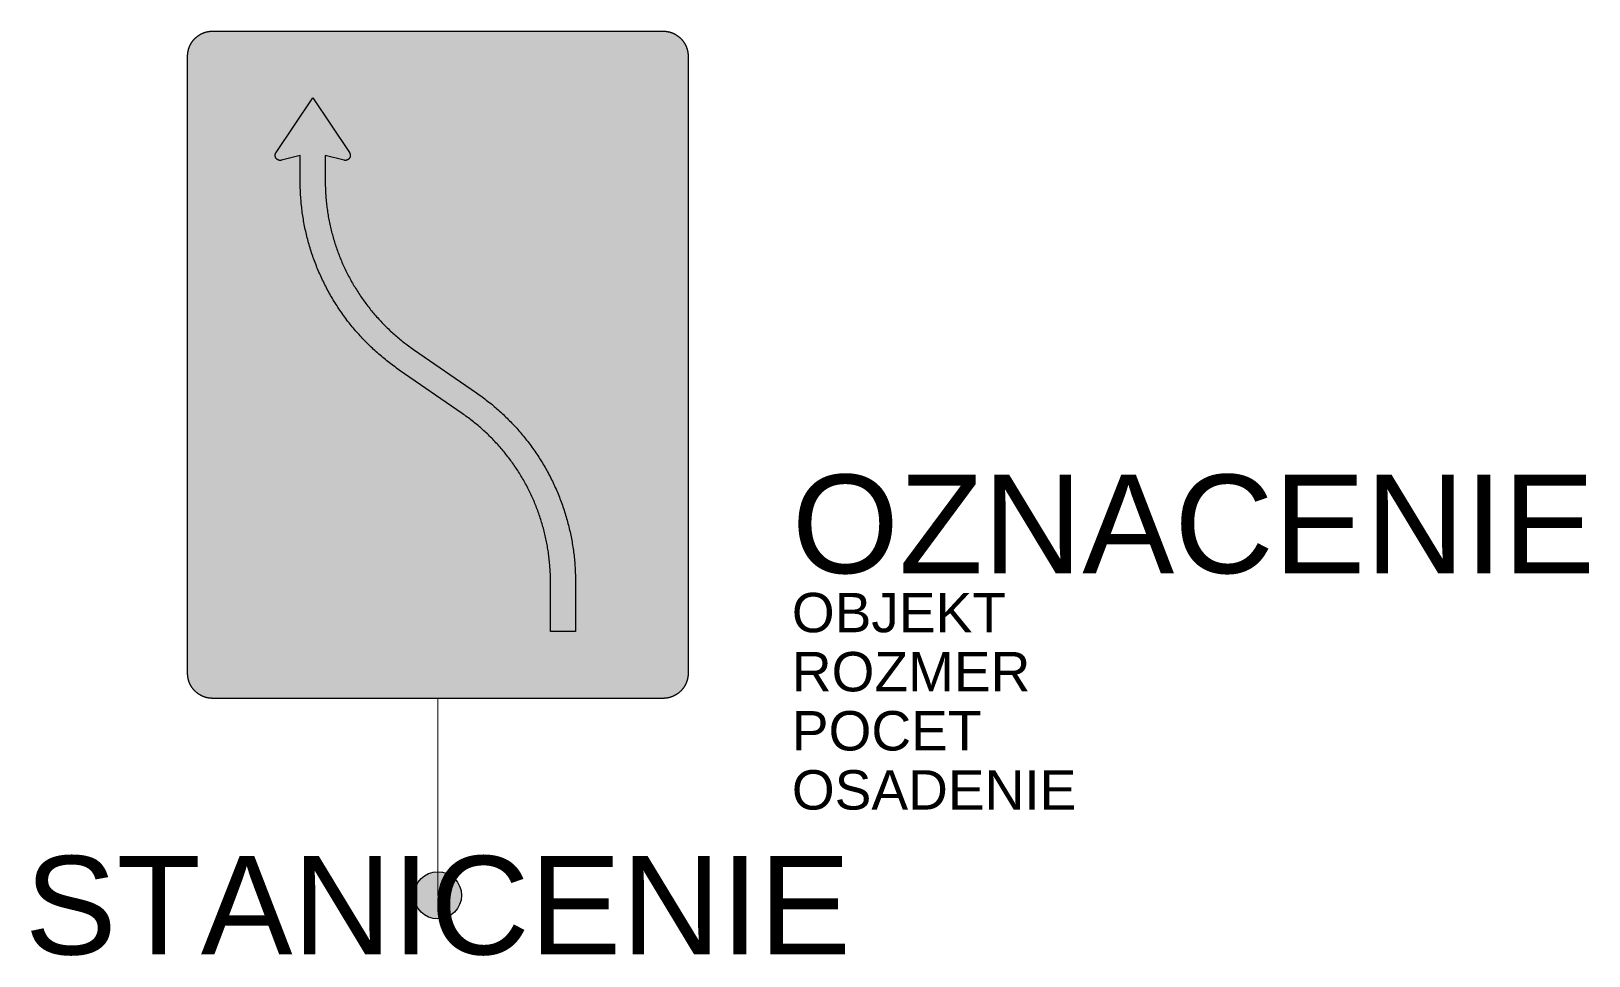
# Model space of a CAD drawing. Header units: metres. Extents: x -10.3 to 29.2, y -1.5 to 21.9.
import ezdxf
from ezdxf.enums import TextEntityAlignment as Align

# ---------------------------------------------------------------- set-up
doc = ezdxf.new("R2010")
doc.units = ezdxf.units.M
doc.layers.get('Defpoints').update_dxf_attribs({"color": 140, "lineweight": 5})
doc.styles.get("Standard").update_dxf_attribs({"font": 'arial.ttf'})

msp = doc.modelspace()

# ---------------------------------------------------------------- hatches: boundary and pattern name
at = {"true_color": 0xf1efea}
msp.add_hatch(color=7, dxfattribs=at).paths.add_polyline_path([(-5.715, 5), (-5.723, 5), (-5.731, 5), (-5.739, 5), (-5.747, 5.001), (-5.754, 5.001), (-5.762, 5.002), (-5.77, 5.002), (-5.778, 5.003), (-5.786, 5.004), (-5.793, 5.005), (-5.801, 5.006), (-5.809, 5.007), (-5.816, 5.008), (-5.824, 5.009), (-5.832, 5.011), (-5.839, 5.012), (-5.847, 5.014), (-5.855, 5.016), (-5.862, 5.017), (-5.87, 5.019), (-5.877, 5.021), (-5.885, 5.023), (-5.892, 5.025), (-5.9, 5.027), (-5.907, 5.03), (-5.914, 5.032), (-5.922, 5.035), (-5.929, 5.037), (-5.936, 5.04), (-5.944, 5.043), (-5.951, 5.045), (-5.958, 5.048), (-5.965, 5.051), (-5.972, 5.054), (-5.979, 5.058), (-5.986, 5.061), (-5.993, 5.064), (-6, 5.068), (-6.007, 5.071), (-6.014, 5.075), (-6.021, 5.078), (-6.028, 5.082), (-6.034, 5.086), (-6.041, 5.09), (-6.048, 5.094), (-6.054, 5.098), (-6.061, 5.102), (-6.067, 5.107), (-6.074, 5.111), (-6.08, 5.115), (-6.087, 5.12), (-6.093, 5.125), (-6.099, 5.129), (-6.105, 5.134), (-6.111, 5.139), (-6.117, 5.144), (-6.123, 5.149), (-6.129, 5.154), (-6.135, 5.159), (-6.141, 5.164), (-6.147, 5.17), (-6.153, 5.175), (-6.158, 5.18), (-6.164, 5.186), (-6.17, 5.192), (-6.175, 5.197), (-6.18, 5.203), (-6.186, 5.209), (-6.191, 5.215), (-6.196, 5.221), (-6.201, 5.226), (-6.206, 5.232), (-6.211, 5.239), (-6.216, 5.245), (-6.221, 5.251), (-6.225, 5.257), (-6.23, 5.263), (-6.234, 5.27), (-6.239, 5.276), (-6.243, 5.283), (-6.248, 5.289), (-6.252, 5.296), (-6.256, 5.302), (-6.26, 5.309), (-6.264, 5.316), (-6.268, 5.322), (-6.271, 5.329), (-6.275, 5.336), (-6.279, 5.343), (-6.282, 5.35), (-6.286, 5.357), (-6.289, 5.364), (-6.292, 5.371), (-6.296, 5.378), (-6.299, 5.385), (-6.302, 5.392), (-6.305, 5.399), (-6.307, 5.406), (-6.31, 5.414), (-6.313, 5.421), (-6.315, 5.428), (-6.318, 5.435), (-6.32, 5.443), (-6.323, 5.45), (-6.325, 5.458), (-6.327, 5.465), (-6.329, 5.473), (-6.331, 5.48), (-6.333, 5.488), (-6.334, 5.495), (-6.336, 5.503), (-6.338, 5.51), (-6.339, 5.518), (-6.341, 5.526), (-6.342, 5.533), (-6.343, 5.541), (-6.344, 5.549), (-6.345, 5.557), (-6.346, 5.564), (-6.347, 5.572), (-6.348, 5.58), (-6.348, 5.588), (-6.349, 5.596), (-6.349, 5.603), (-6.35, 5.611), (-6.35, 5.619), (-6.35, 5.627), (-6.35, 5.635), (-6.35, 21.298), (-6.35, 21.306), (-6.35, 21.314), (-6.35, 21.322), (-6.349, 21.33), (-6.349, 21.338), (-6.348, 21.345), (-6.348, 21.353), (-6.347, 21.361), (-6.346, 21.369), (-6.345, 21.377), (-6.344, 21.384), (-6.343, 21.392), (-6.342, 21.4), (-6.341, 21.407), (-6.339, 21.415), (-6.338, 21.423), (-6.336, 21.43), (-6.334, 21.438), (-6.333, 21.446), (-6.331, 21.453), (-6.329, 21.461), (-6.327, 21.468), (-6.325, 21.476), (-6.323, 21.483), (-6.32, 21.49), (-6.318, 21.498), (-6.315, 21.505), (-6.313, 21.512), (-6.31, 21.52), (-6.307, 21.527), (-6.305, 21.534), (-6.302, 21.541), (-6.299, 21.548), (-6.296, 21.556), (-6.292, 21.563), (-6.289, 21.57), (-6.286, 21.577), (-6.282, 21.584), (-6.279, 21.59), (-6.275, 21.597), (-6.271, 21.604), (-6.268, 21.611), (-6.264, 21.618), (-6.26, 21.624), (-6.256, 21.631), (-6.252, 21.638), (-6.248, 21.644), (-6.243, 21.651), (-6.239, 21.657), (-6.234, 21.663), (-6.23, 21.67), (-6.225, 21.676), (-6.221, 21.682), (-6.216, 21.688), (-6.211, 21.695), (-6.206, 21.701), (-6.201, 21.707), (-6.196, 21.713), (-6.191, 21.719), (-6.186, 21.724), (-6.18, 21.73), (-6.175, 21.736), (-6.17, 21.742), (-6.164, 21.747), (-6.158, 21.753), (-6.153, 21.758), (-6.147, 21.764), (-6.141, 21.769), (-6.135, 21.774), (-6.129, 21.779), (-6.123, 21.784), (-6.117, 21.789), (-6.111, 21.794), (-6.105, 21.799), (-6.099, 21.804), (-6.093, 21.809), (-6.087, 21.813), (-6.08, 21.818), (-6.074, 21.822), (-6.067, 21.827), (-6.061, 21.831), (-6.054, 21.835), (-6.048, 21.839), (-6.041, 21.843), (-6.034, 21.847), (-6.028, 21.851), (-6.021, 21.855), (-6.014, 21.858), (-6.007, 21.862), (-6, 21.866), (-5.993, 21.869), (-5.986, 21.872), (-5.979, 21.876), (-5.972, 21.879), (-5.965, 21.882), (-5.958, 21.885), (-5.951, 21.888), (-5.944, 21.891), (-5.936, 21.893), (-5.929, 21.896), (-5.922, 21.899), (-5.914, 21.901), (-5.907, 21.904), (-5.9, 21.906), (-5.892, 21.908), (-5.885, 21.91), (-5.877, 21.912), (-5.87, 21.914), (-5.862, 21.916), (-5.855, 21.918), (-5.847, 21.919), (-5.839, 21.921), (-5.832, 21.922), (-5.824, 21.924), (-5.816, 21.925), (-5.809, 21.926), (-5.801, 21.927), (-5.793, 21.928), (-5.786, 21.929), (-5.778, 21.93), (-5.77, 21.931), (-5.762, 21.932), (-5.754, 21.932), (-5.747, 21.933), (-5.739, 21.933), (-5.731, 21.933), (-5.723, 21.933), (-5.715, 21.933), (5.715, 21.933), (5.723, 21.933), (5.731, 21.933), (5.739, 21.933), (5.747, 21.933), (5.754, 21.932), (5.762, 21.932), (5.77, 21.931), (5.778, 21.93), (5.786, 21.929), (5.793, 21.928), (5.801, 21.927), (5.809, 21.926), (5.816, 21.925), (5.824, 21.924), (5.832, 21.922), (5.839, 21.921), (5.847, 21.919), (5.855, 21.918), (5.862, 21.916), (5.87, 21.914), (5.877, 21.912), (5.885, 21.91), (5.892, 21.908), (5.9, 21.906), (5.907, 21.904), (5.914, 21.901), (5.922, 21.899), (5.929, 21.896), (5.936, 21.893), (5.944, 21.891), (5.951, 21.888), (5.958, 21.885), (5.965, 21.882), (5.972, 21.879), (5.979, 21.876), (5.986, 21.872), (5.993, 21.869), (6, 21.866), (6.007, 21.862), (6.014, 21.858), (6.021, 21.855), (6.028, 21.851), (6.034, 21.847), (6.041, 21.843), (6.048, 21.839), (6.054, 21.835), (6.061, 21.831), (6.067, 21.827), (6.074, 21.822), (6.08, 21.818), (6.087, 21.813), (6.093, 21.809), (6.099, 21.804), (6.105, 21.799), (6.111, 21.794), (6.117, 21.789), (6.123, 21.784), (6.129, 21.779), (6.135, 21.774), (6.141, 21.769), (6.147, 21.764), (6.153, 21.758), (6.158, 21.753), (6.164, 21.747), (6.17, 21.742), (6.175, 21.736), (6.18, 21.73), (6.186, 21.724), (6.191, 21.719), (6.196, 21.713), (6.201, 21.707), (6.206, 21.701), (6.211, 21.695), (6.216, 21.688), (6.221, 21.682), (6.225, 21.676), (6.23, 21.67), (6.235, 21.663), (6.239, 21.657), (6.243, 21.651), (6.248, 21.644), (6.252, 21.638), (6.256, 21.631), (6.26, 21.624), (6.264, 21.618), (6.268, 21.611), (6.272, 21.604), (6.275, 21.597), (6.279, 21.59), (6.282, 21.584), (6.286, 21.577), (6.289, 21.57), (6.292, 21.563), (6.296, 21.556), (6.299, 21.548), (6.302, 21.541), (6.305, 21.534), (6.307, 21.527), (6.31, 21.52), (6.313, 21.512), (6.315, 21.505), (6.318, 21.498), (6.32, 21.49), (6.323, 21.483), (6.325, 21.476), (6.327, 21.468), (6.329, 21.461), (6.331, 21.453), (6.333, 21.446), (6.334, 21.438), (6.336, 21.43), (6.338, 21.423), (6.339, 21.415), (6.341, 21.407), (6.342, 21.4), (6.343, 21.392), (6.344, 21.384), (6.345, 21.377), (6.346, 21.369), (6.347, 21.361), (6.348, 21.353), (6.348, 21.345), (6.349, 21.338), (6.349, 21.33), (6.35, 21.322), (6.35, 21.314), (6.35, 21.306), (6.35, 21.298), (6.35, 5.635), (6.35, 5.627), (6.35, 5.619), (6.35, 5.611), (6.349, 5.603), (6.349, 5.596), (6.348, 5.588), (6.348, 5.58), (6.347, 5.572), (6.346, 5.564), (6.345, 5.557), (6.344, 5.549), (6.343, 5.541), (6.342, 5.533), (6.341, 5.526), (6.339, 5.518), (6.338, 5.51), (6.336, 5.503), (6.334, 5.495), (6.333, 5.488), (6.331, 5.48), (6.329, 5.473), (6.327, 5.465), (6.325, 5.458), (6.323, 5.45), (6.32, 5.443), (6.318, 5.435), (6.315, 5.428), (6.313, 5.421), (6.31, 5.414), (6.307, 5.406), (6.305, 5.399), (6.302, 5.392), (6.299, 5.385), (6.296, 5.378), (6.292, 5.371), (6.289, 5.364), (6.286, 5.357), (6.282, 5.35), (6.279, 5.343), (6.275, 5.336), (6.272, 5.329), (6.268, 5.322), (6.264, 5.316), (6.26, 5.309), (6.256, 5.302), (6.252, 5.296), (6.248, 5.289), (6.243, 5.283), (6.239, 5.276), (6.235, 5.27), (6.23, 5.263), (6.225, 5.257), (6.221, 5.251), (6.216, 5.245), (6.211, 5.239), (6.206, 5.232), (6.201, 5.226), (6.196, 5.221), (6.191, 5.215), (6.186, 5.209), (6.18, 5.203), (6.175, 5.197), (6.17, 5.192), (6.164, 5.186), (6.158, 5.18), (6.153, 5.175), (6.147, 5.17), (6.141, 5.164), (6.135, 5.159), (6.129, 5.154), (6.123, 5.149), (6.117, 5.144), (6.111, 5.139), (6.105, 5.134), (6.099, 5.129), (6.093, 5.125), (6.087, 5.12), (6.08, 5.115), (6.074, 5.111), (6.067, 5.107), (6.061, 5.102), (6.054, 5.098), (6.048, 5.094), (6.041, 5.09), (6.034, 5.086), (6.028, 5.082), (6.021, 5.078), (6.014, 5.075), (6.007, 5.071), (6, 5.068), (5.993, 5.064), (5.986, 5.061), (5.979, 5.058), (5.972, 5.054), (5.965, 5.051), (5.958, 5.048), (5.951, 5.045), (5.944, 5.043), (5.936, 5.04), (5.929, 5.037), (5.922, 5.035), (5.914, 5.032), (5.907, 5.03), (5.9, 5.027), (5.892, 5.025), (5.885, 5.023), (5.877, 5.021), (5.87, 5.019), (5.862, 5.017), (5.855, 5.016), (5.847, 5.014), (5.839, 5.012), (5.832, 5.011), (5.824, 5.009), (5.816, 5.008), (5.809, 5.007), (5.801, 5.006), (5.793, 5.005), (5.786, 5.004), (5.778, 5.003), (5.77, 5.002), (5.762, 5.002), (5.754, 5.001), (5.747, 5.001), (5.739, 5), (5.731, 5), (5.723, 5), (5.715, 5)])
at = {"true_color": 0x9b9b9b}
h = msp.add_hatch(color=253, dxfattribs=at)
h.paths.add_polyline_path([(-5.715, 5.159), (-5.721, 5.159), (-5.727, 5.159), (-5.733, 5.159), (-5.739, 5.159), (-5.745, 5.16), (-5.75, 5.16), (-5.756, 5.16), (-5.762, 5.161), (-5.768, 5.162), (-5.774, 5.162), (-5.779, 5.163), (-5.785, 5.164), (-5.791, 5.165), (-5.797, 5.166), (-5.803, 5.167), (-5.808, 5.168), (-5.814, 5.169), (-5.82, 5.17), (-5.825, 5.172), (-5.831, 5.173), (-5.837, 5.174), (-5.842, 5.176), (-5.848, 5.178), (-5.853, 5.179), (-5.859, 5.181), (-5.865, 5.183), (-5.87, 5.185), (-5.876, 5.187), (-5.881, 5.189), (-5.886, 5.191), (-5.892, 5.193), (-5.897, 5.195), (-5.903, 5.197), (-5.908, 5.2), (-5.913, 5.202), (-5.918, 5.204), (-5.924, 5.207), (-5.929, 5.209), (-5.934, 5.212), (-5.939, 5.215), (-5.944, 5.218), (-5.949, 5.22), (-5.954, 5.223), (-5.959, 5.226), (-5.965, 5.229), (-5.969, 5.232), (-5.974, 5.236), (-5.979, 5.239), (-5.984, 5.242), (-5.989, 5.245), (-5.994, 5.249), (-5.998, 5.252), (-6.003, 5.256), (-6.008, 5.259), (-6.012, 5.263), (-6.017, 5.267), (-6.021, 5.27), (-6.026, 5.274), (-6.03, 5.278), (-6.035, 5.282), (-6.039, 5.286), (-6.043, 5.29), (-6.048, 5.294), (-6.052, 5.298), (-6.056, 5.302), (-6.06, 5.307), (-6.064, 5.311), (-6.068, 5.315), (-6.072, 5.32), (-6.076, 5.324), (-6.08, 5.329), (-6.083, 5.333), (-6.087, 5.338), (-6.091, 5.342), (-6.094, 5.347), (-6.098, 5.352), (-6.101, 5.356), (-6.105, 5.361), (-6.108, 5.366), (-6.111, 5.371), (-6.114, 5.376), (-6.118, 5.381), (-6.121, 5.385), (-6.124, 5.39), (-6.127, 5.395), (-6.13, 5.401), (-6.132, 5.406), (-6.135, 5.411), (-6.138, 5.416), (-6.14, 5.421), (-6.143, 5.426), (-6.146, 5.431), (-6.148, 5.437), (-6.15, 5.442), (-6.153, 5.447), (-6.155, 5.453), (-6.157, 5.458), (-6.159, 5.463), (-6.161, 5.469), (-6.163, 5.474), (-6.165, 5.48), (-6.167, 5.485), (-6.169, 5.491), (-6.171, 5.496), (-6.172, 5.502), (-6.174, 5.508), (-6.175, 5.513), (-6.177, 5.519), (-6.178, 5.524), (-6.18, 5.53), (-6.181, 5.536), (-6.182, 5.542), (-6.183, 5.547), (-6.184, 5.553), (-6.185, 5.559), (-6.186, 5.565), (-6.187, 5.57), (-6.188, 5.576), (-6.188, 5.582), (-6.189, 5.588), (-6.189, 5.594), (-6.19, 5.6), (-6.19, 5.605), (-6.191, 5.611), (-6.191, 5.617), (-6.191, 5.623), (-6.191, 5.629), (-6.191, 5.635), (-6.191, 21.298), (-6.191, 21.304), (-6.191, 21.31), (-6.191, 21.316), (-6.191, 21.322), (-6.19, 21.328), (-6.19, 21.334), (-6.189, 21.339), (-6.189, 21.345), (-6.188, 21.351), (-6.188, 21.357), (-6.187, 21.363), (-6.186, 21.369), (-6.185, 21.374), (-6.184, 21.38), (-6.183, 21.386), (-6.182, 21.392), (-6.181, 21.397), (-6.18, 21.403), (-6.178, 21.409), (-6.177, 21.414), (-6.175, 21.42), (-6.174, 21.426), (-6.172, 21.431), (-6.171, 21.437), (-6.169, 21.442), (-6.167, 21.448), (-6.165, 21.453), (-6.163, 21.459), (-6.161, 21.464), (-6.159, 21.47), (-6.157, 21.475), (-6.155, 21.481), (-6.153, 21.486), (-6.15, 21.491), (-6.148, 21.497), (-6.146, 21.502), (-6.143, 21.507), (-6.14, 21.512), (-6.138, 21.517), (-6.135, 21.523), (-6.132, 21.528), (-6.13, 21.533), (-6.127, 21.538), (-6.124, 21.543), (-6.121, 21.548), (-6.118, 21.553), (-6.114, 21.558), (-6.111, 21.563), (-6.108, 21.567), (-6.105, 21.572), (-6.101, 21.577), (-6.098, 21.582), (-6.094, 21.586), (-6.091, 21.591), (-6.087, 21.596), (-6.083, 21.6), (-6.08, 21.605), (-6.076, 21.609), (-6.072, 21.614), (-6.068, 21.618), (-6.064, 21.622), (-6.06, 21.627), (-6.056, 21.631), (-6.052, 21.635), (-6.048, 21.639), (-6.043, 21.643), (-6.039, 21.647), (-6.035, 21.651), (-6.03, 21.655), (-6.026, 21.659), (-6.021, 21.663), (-6.017, 21.667), (-6.012, 21.67), (-6.008, 21.674), (-6.003, 21.678), (-5.998, 21.681), (-5.994, 21.685), (-5.989, 21.688), (-5.984, 21.691), (-5.979, 21.695), (-5.974, 21.698), (-5.969, 21.701), (-5.965, 21.704), (-5.959, 21.707), (-5.954, 21.71), (-5.949, 21.713), (-5.944, 21.716), (-5.939, 21.718), (-5.934, 21.721), (-5.929, 21.724), (-5.924, 21.726), (-5.918, 21.729), (-5.913, 21.731), (-5.908, 21.734), (-5.903, 21.736), (-5.897, 21.738), (-5.892, 21.74), (-5.886, 21.743), (-5.881, 21.745), (-5.876, 21.747), (-5.87, 21.749), (-5.865, 21.75), (-5.859, 21.752), (-5.853, 21.754), (-5.848, 21.756), (-5.842, 21.757), (-5.837, 21.759), (-5.831, 21.76), (-5.825, 21.762), (-5.82, 21.763), (-5.814, 21.764), (-5.808, 21.765), (-5.803, 21.766), (-5.797, 21.767), (-5.791, 21.768), (-5.785, 21.769), (-5.779, 21.77), (-5.774, 21.771), (-5.768, 21.772), (-5.762, 21.772), (-5.756, 21.773), (-5.75, 21.773), (-5.745, 21.774), (-5.739, 21.774), (-5.733, 21.774), (-5.727, 21.774), (-5.721, 21.775), (-5.715, 21.775), (5.715, 21.775), (5.721, 21.775), (5.727, 21.774), (5.733, 21.774), (5.739, 21.774), (5.745, 21.774), (5.75, 21.773), (5.756, 21.773), (5.762, 21.772), (5.768, 21.772), (5.774, 21.771), (5.78, 21.77), (5.785, 21.769), (5.791, 21.768), (5.797, 21.767), (5.803, 21.766), (5.808, 21.765), (5.814, 21.764), (5.82, 21.763), (5.825, 21.762), (5.831, 21.76), (5.837, 21.759), (5.842, 21.757), (5.848, 21.756), (5.853, 21.754), (5.859, 21.752), (5.865, 21.75), (5.87, 21.749), (5.876, 21.747), (5.881, 21.745), (5.886, 21.743), (5.892, 21.74), (5.897, 21.738), (5.903, 21.736), (5.908, 21.734), (5.913, 21.731), (5.918, 21.729), (5.924, 21.726), (5.929, 21.724), (5.934, 21.721), (5.939, 21.718), (5.944, 21.716), (5.95, 21.713), (5.955, 21.71), (5.96, 21.707), (5.965, 21.704), (5.969, 21.701), (5.974, 21.698), (5.979, 21.695), (5.984, 21.691), (5.989, 21.688), (5.994, 21.685), (5.998, 21.681), (6.003, 21.678), (6.008, 21.674), (6.012, 21.67), (6.017, 21.667), (6.021, 21.663), (6.026, 21.659), (6.03, 21.655), (6.035, 21.651), (6.039, 21.647), (6.043, 21.643), (6.048, 21.639), (6.052, 21.635), (6.056, 21.631), (6.06, 21.627), (6.064, 21.622), (6.068, 21.618), (6.072, 21.614), (6.076, 21.609), (6.08, 21.605), (6.083, 21.6), (6.087, 21.596), (6.091, 21.591), (6.094, 21.586), (6.098, 21.582), (6.101, 21.577), (6.105, 21.572), (6.108, 21.567), (6.111, 21.563), (6.114, 21.558), (6.118, 21.553), (6.121, 21.548), (6.124, 21.543), (6.127, 21.538), (6.13, 21.533), (6.132, 21.528), (6.135, 21.523), (6.138, 21.517), (6.141, 21.512), (6.143, 21.507), (6.146, 21.502), (6.148, 21.497), (6.15, 21.491), (6.153, 21.486), (6.155, 21.481), (6.157, 21.475), (6.159, 21.47), (6.161, 21.464), (6.163, 21.459), (6.165, 21.453), (6.167, 21.448), (6.169, 21.442), (6.171, 21.437), (6.172, 21.431), (6.174, 21.426), (6.175, 21.42), (6.177, 21.414), (6.178, 21.409), (6.18, 21.403), (6.181, 21.397), (6.182, 21.392), (6.183, 21.386), (6.184, 21.38), (6.185, 21.374), (6.186, 21.369), (6.187, 21.363), (6.188, 21.357), (6.188, 21.351), (6.189, 21.345), (6.189, 21.339), (6.19, 21.334), (6.19, 21.328), (6.191, 21.322), (6.191, 21.316), (6.191, 21.31), (6.191, 21.304), (6.191, 21.298), (6.191, 5.635), (6.191, 5.629), (6.191, 5.623), (6.191, 5.617), (6.191, 5.611), (6.19, 5.605), (6.19, 5.6), (6.189, 5.594), (6.189, 5.588), (6.188, 5.582), (6.188, 5.576), (6.187, 5.57), (6.186, 5.565), (6.185, 5.559), (6.184, 5.553), (6.183, 5.547), (6.182, 5.542), (6.181, 5.536), (6.18, 5.53), (6.178, 5.524), (6.177, 5.519), (6.175, 5.513), (6.174, 5.508), (6.172, 5.502), (6.171, 5.496), (6.169, 5.491), (6.167, 5.485), (6.165, 5.48), (6.163, 5.474), (6.161, 5.469), (6.159, 5.463), (6.157, 5.458), (6.155, 5.453), (6.153, 5.447), (6.15, 5.442), (6.148, 5.437), (6.146, 5.431), (6.143, 5.426), (6.141, 5.421), (6.138, 5.416), (6.135, 5.411), (6.132, 5.406), (6.13, 5.401), (6.127, 5.395), (6.124, 5.39), (6.121, 5.385), (6.118, 5.381), (6.114, 5.376), (6.111, 5.371), (6.108, 5.366), (6.105, 5.361), (6.101, 5.356), (6.098, 5.352), (6.094, 5.347), (6.091, 5.342), (6.087, 5.338), (6.083, 5.333), (6.08, 5.329), (6.076, 5.324), (6.072, 5.32), (6.068, 5.315), (6.064, 5.311), (6.06, 5.307), (6.056, 5.302), (6.052, 5.298), (6.048, 5.294), (6.043, 5.29), (6.039, 5.286), (6.035, 5.282), (6.03, 5.278), (6.026, 5.274), (6.021, 5.27), (6.017, 5.267), (6.012, 5.263), (6.008, 5.259), (6.003, 5.256), (5.998, 5.252), (5.994, 5.249), (5.989, 5.245), (5.984, 5.242), (5.979, 5.239), (5.974, 5.236), (5.969, 5.232), (5.965, 5.229), (5.96, 5.226), (5.955, 5.223), (5.95, 5.22), (5.944, 5.218), (5.939, 5.215), (5.934, 5.212), (5.929, 5.209), (5.924, 5.207), (5.918, 5.204), (5.913, 5.202), (5.908, 5.2), (5.903, 5.197), (5.897, 5.195), (5.892, 5.193), (5.886, 5.191), (5.881, 5.189), (5.876, 5.187), (5.87, 5.185), (5.865, 5.183), (5.859, 5.181), (5.853, 5.179), (5.848, 5.178), (5.842, 5.176), (5.837, 5.174), (5.831, 5.173), (5.825, 5.172), (5.82, 5.17), (5.814, 5.169), (5.808, 5.168), (5.803, 5.167), (5.797, 5.166), (5.791, 5.165), (5.785, 5.164), (5.78, 5.163), (5.774, 5.162), (5.768, 5.162), (5.762, 5.161), (5.756, 5.16), (5.75, 5.16), (5.745, 5.16), (5.739, 5.159), (5.733, 5.159), (5.727, 5.159), (5.721, 5.159), (5.715, 5.159)])
h.paths.add_polyline_path([(-5.715, 5.37), (-5.722, 5.37), (-5.729, 5.371), (-5.735, 5.371), (-5.742, 5.372), (-5.749, 5.373), (-5.755, 5.373), (-5.762, 5.375), (-5.768, 5.376), (-5.775, 5.377), (-5.781, 5.379), (-5.787, 5.38), (-5.794, 5.382), (-5.8, 5.384), (-5.806, 5.386), (-5.812, 5.389), (-5.818, 5.391), (-5.824, 5.394), (-5.83, 5.396), (-5.835, 5.399), (-5.841, 5.402), (-5.847, 5.405), (-5.852, 5.409), (-5.858, 5.412), (-5.863, 5.416), (-5.868, 5.419), (-5.873, 5.423), (-5.878, 5.427), (-5.883, 5.431), (-5.888, 5.435), (-5.893, 5.439), (-5.898, 5.443), (-5.902, 5.448), (-5.907, 5.452), (-5.911, 5.457), (-5.915, 5.462), (-5.919, 5.467), (-5.923, 5.472), (-5.927, 5.477), (-5.931, 5.482), (-5.934, 5.487), (-5.938, 5.492), (-5.941, 5.498), (-5.945, 5.503), (-5.948, 5.509), (-5.951, 5.514), (-5.953, 5.52), (-5.956, 5.526), (-5.959, 5.532), (-5.961, 5.538), (-5.964, 5.544), (-5.966, 5.55), (-5.968, 5.556), (-5.97, 5.563), (-5.971, 5.569), (-5.973, 5.575), (-5.974, 5.582), (-5.975, 5.588), (-5.977, 5.595), (-5.977, 5.601), (-5.978, 5.608), (-5.979, 5.615), (-5.979, 5.621), (-5.98, 5.628), (-5.98, 5.635), (-5.98, 21.298), (-5.98, 21.305), (-5.979, 21.312), (-5.979, 21.319), (-5.978, 21.325), (-5.977, 21.332), (-5.977, 21.339), (-5.975, 21.345), (-5.974, 21.352), (-5.973, 21.358), (-5.971, 21.364), (-5.97, 21.371), (-5.968, 21.377), (-5.966, 21.383), (-5.964, 21.389), (-5.961, 21.395), (-5.959, 21.401), (-5.956, 21.407), (-5.953, 21.413), (-5.951, 21.419), (-5.948, 21.424), (-5.945, 21.43), (-5.941, 21.435), (-5.938, 21.441), (-5.934, 21.446), (-5.931, 21.451), (-5.927, 21.457), (-5.923, 21.462), (-5.919, 21.467), (-5.915, 21.471), (-5.911, 21.476), (-5.907, 21.481), (-5.902, 21.485), (-5.898, 21.49), (-5.893, 21.494), (-5.888, 21.498), (-5.883, 21.502), (-5.878, 21.506), (-5.873, 21.51), (-5.868, 21.514), (-5.863, 21.518), (-5.858, 21.521), (-5.852, 21.525), (-5.847, 21.528), (-5.841, 21.531), (-5.835, 21.534), (-5.83, 21.537), (-5.824, 21.54), (-5.818, 21.542), (-5.812, 21.545), (-5.806, 21.547), (-5.8, 21.549), (-5.794, 21.551), (-5.787, 21.553), (-5.781, 21.555), (-5.775, 21.556), (-5.768, 21.557), (-5.762, 21.559), (-5.755, 21.56), (-5.749, 21.561), (-5.742, 21.562), (-5.735, 21.562), (-5.729, 21.563), (-5.722, 21.563), (-5.715, 21.563), (5.715, 21.563), (5.722, 21.563), (5.729, 21.563), (5.735, 21.562), (5.742, 21.562), (5.749, 21.561), (5.755, 21.56), (5.762, 21.559), (5.768, 21.557), (5.775, 21.556), (5.781, 21.555), (5.787, 21.553), (5.794, 21.551), (5.8, 21.549), (5.806, 21.547), (5.812, 21.545), (5.818, 21.542), (5.824, 21.54), (5.83, 21.537), (5.835, 21.534), (5.841, 21.531), (5.847, 21.528), (5.852, 21.525), (5.858, 21.521), (5.863, 21.518), (5.868, 21.514), (5.873, 21.51), (5.878, 21.506), (5.883, 21.502), (5.888, 21.498), (5.893, 21.494), (5.898, 21.49), (5.902, 21.485), (5.907, 21.481), (5.911, 21.476), (5.915, 21.471), (5.919, 21.467), (5.923, 21.462), (5.927, 21.457), (5.931, 21.451), (5.934, 21.446), (5.938, 21.441), (5.941, 21.435), (5.945, 21.43), (5.948, 21.424), (5.951, 21.419), (5.953, 21.413), (5.956, 21.407), (5.959, 21.401), (5.961, 21.395), (5.964, 21.389), (5.966, 21.383), (5.968, 21.377), (5.97, 21.371), (5.971, 21.364), (5.973, 21.358), (5.974, 21.352), (5.975, 21.345), (5.977, 21.339), (5.977, 21.332), (5.978, 21.325), (5.979, 21.319), (5.979, 21.312), (5.979, 21.305), (5.98, 21.298), (5.98, 5.635), (5.979, 5.628), (5.979, 5.621), (5.979, 5.615), (5.978, 5.608), (5.977, 5.601), (5.977, 5.595), (5.975, 5.588), (5.974, 5.582), (5.973, 5.575), (5.971, 5.569), (5.97, 5.563), (5.968, 5.556), (5.966, 5.55), (5.964, 5.544), (5.961, 5.538), (5.959, 5.532), (5.956, 5.526), (5.953, 5.52), (5.951, 5.514), (5.948, 5.509), (5.945, 5.503), (5.941, 5.498), (5.938, 5.492), (5.934, 5.487), (5.931, 5.482), (5.927, 5.477), (5.923, 5.472), (5.919, 5.467), (5.915, 5.462), (5.911, 5.457), (5.907, 5.452), (5.902, 5.448), (5.898, 5.443), (5.893, 5.439), (5.888, 5.435), (5.883, 5.431), (5.878, 5.427), (5.873, 5.423), (5.868, 5.419), (5.863, 5.416), (5.858, 5.412), (5.852, 5.409), (5.847, 5.405), (5.841, 5.402), (5.835, 5.399), (5.83, 5.396), (5.824, 5.394), (5.818, 5.391), (5.812, 5.389), (5.806, 5.386), (5.8, 5.384), (5.794, 5.382), (5.787, 5.38), (5.781, 5.379), (5.775, 5.377), (5.768, 5.376), (5.762, 5.375), (5.755, 5.373), (5.749, 5.373), (5.742, 5.372), (5.735, 5.371), (5.729, 5.371), (5.722, 5.37), (5.715, 5.37)], flags=16)
msp.add_hatch(color=253, dxfattribs=at).paths.add_polyline_path([(-3.492, 18.78), (-3.969, 18.657), (-3.969, 18.656), (-3.97, 18.656), (-3.97, 18.656), (-3.971, 18.656), (-3.971, 18.656), (-3.972, 18.656), (-3.972, 18.656), (-3.973, 18.655), (-3.973, 18.655), (-3.974, 18.655), (-3.974, 18.655), (-3.975, 18.655), (-3.975, 18.655), (-3.976, 18.655), (-3.976, 18.655), (-3.977, 18.655), (-3.977, 18.655), (-3.978, 18.655), (-3.978, 18.654), (-3.979, 18.654), (-3.979, 18.654), (-3.98, 18.654), (-3.98, 18.654), (-3.98, 18.654), (-3.981, 18.654), (-3.981, 18.654), (-3.982, 18.654), (-3.982, 18.654), (-3.983, 18.654), (-3.983, 18.654), (-3.984, 18.654), (-3.984, 18.653), (-3.985, 18.653), (-3.985, 18.653), (-3.986, 18.653), (-3.986, 18.653), (-3.987, 18.653), (-3.987, 18.653), (-3.988, 18.653), (-3.988, 18.653), (-3.989, 18.653), (-3.989, 18.653), (-3.99, 18.653), (-3.99, 18.653), (-3.991, 18.653), (-3.991, 18.653), (-3.992, 18.653), (-3.992, 18.653), (-3.993, 18.653), (-3.993, 18.653), (-3.994, 18.653), (-3.994, 18.653), (-3.995, 18.653), (-3.996, 18.653), (-3.996, 18.653), (-3.996, 18.653), (-3.997, 18.653), (-3.997, 18.653), (-3.998, 18.653), (-3.998, 18.652), (-3.999, 18.652), (-3.999, 18.652), (-4, 18.652), (-4.001, 18.652), (-4.004, 18.653), (-4.007, 18.653), (-4.01, 18.653), (-4.013, 18.653), (-4.017, 18.654), (-4.02, 18.654), (-4.023, 18.654), (-4.026, 18.655), (-4.029, 18.656), (-4.032, 18.656), (-4.035, 18.657), (-4.038, 18.658), (-4.041, 18.659), (-4.044, 18.66), (-4.047, 18.661), (-4.05, 18.662), (-4.053, 18.664), (-4.056, 18.665), (-4.058, 18.666), (-4.061, 18.668), (-4.064, 18.669), (-4.066, 18.671), (-4.069, 18.672), (-4.071, 18.674), (-4.074, 18.676), (-4.077, 18.678), (-4.079, 18.68), (-4.081, 18.681), (-4.084, 18.683), (-4.086, 18.685), (-4.088, 18.687), (-4.09, 18.69), (-4.092, 18.692), (-4.094, 18.694), (-4.097, 18.696), (-4.099, 18.699), (-4.1, 18.701), (-4.102, 18.703), (-4.104, 18.706), (-4.106, 18.708), (-4.108, 18.711), (-4.109, 18.714), (-4.111, 18.716), (-4.112, 18.719), (-4.114, 18.722), (-4.115, 18.724), (-4.116, 18.727), (-4.118, 18.73), (-4.119, 18.733), (-4.12, 18.736), (-4.121, 18.739), (-4.122, 18.742), (-4.123, 18.745), (-4.124, 18.748), (-4.124, 18.751), (-4.125, 18.754), (-4.126, 18.757), (-4.126, 18.76), (-4.126, 18.763), (-4.127, 18.767), (-4.127, 18.77), (-4.127, 18.773), (-4.127, 18.776), (-4.127, 18.779), (-4.127, 18.781), (-4.127, 18.782), (-4.127, 18.783), (-4.127, 18.784), (-4.127, 18.785), (-4.127, 18.787), (-4.127, 18.788), (-4.127, 18.789), (-4.127, 18.79), (-4.127, 18.791), (-4.127, 18.792), (-4.127, 18.793), (-4.127, 18.795), (-4.126, 18.796), (-4.126, 18.797), (-4.126, 18.798), (-4.126, 18.799), (-4.126, 18.801), (-4.126, 18.802), (-4.125, 18.803), (-4.125, 18.804), (-4.125, 18.805), (-4.125, 18.806), (-4.124, 18.807), (-4.124, 18.809), (-4.124, 18.81), (-4.124, 18.811), (-4.123, 18.812), (-4.123, 18.813), (-4.123, 18.814), (-4.122, 18.815), (-4.122, 18.816), (-4.122, 18.817), (-4.121, 18.819), (-4.121, 18.82), (-4.121, 18.821), (-4.12, 18.822), (-4.12, 18.823), (-4.119, 18.824), (-4.119, 18.825), (-4.119, 18.826), (-4.118, 18.827), (-4.118, 18.828), (-4.117, 18.83), (-4.117, 18.831), (-4.116, 18.832), (-4.116, 18.833), (-4.115, 18.834), (-4.115, 18.835), (-4.114, 18.836), (-4.114, 18.837), (-4.113, 18.838), (-4.113, 18.839), (-4.112, 18.84), (-4.112, 18.841), (-4.111, 18.842), (-4.11, 18.843), (-4.11, 18.844), (-4.109, 18.845), (-4.109, 18.846), (-4.108, 18.847), (-4.107, 18.848), (-4.107, 18.849), (-4.106, 18.85), (-3.175, 20.24), (-2.244, 18.85), (-2.243, 18.849), (-2.243, 18.848), (-2.242, 18.847), (-2.241, 18.846), (-2.241, 18.845), (-2.24, 18.844), (-2.24, 18.843), (-2.239, 18.842), (-2.238, 18.841), (-2.238, 18.84), (-2.237, 18.839), (-2.237, 18.838), (-2.236, 18.837), (-2.236, 18.836), (-2.235, 18.835), (-2.235, 18.834), (-2.234, 18.833), (-2.234, 18.832), (-2.233, 18.831), (-2.233, 18.83), (-2.232, 18.828), (-2.232, 18.827), (-2.231, 18.826), (-2.231, 18.825), (-2.231, 18.824), (-2.23, 18.823), (-2.23, 18.822), (-2.229, 18.821), (-2.229, 18.82), (-2.229, 18.819), (-2.228, 18.817), (-2.228, 18.816), (-2.228, 18.815), (-2.227, 18.814), (-2.227, 18.813), (-2.227, 18.812), (-2.226, 18.811), (-2.226, 18.81), (-2.226, 18.809), (-2.226, 18.807), (-2.225, 18.806), (-2.225, 18.805), (-2.225, 18.804), (-2.225, 18.803), (-2.224, 18.802), (-2.224, 18.801), (-2.224, 18.799), (-2.224, 18.798), (-2.224, 18.797), (-2.224, 18.796), (-2.223, 18.795), (-2.223, 18.793), (-2.223, 18.792), (-2.223, 18.791), (-2.223, 18.79), (-2.223, 18.789), (-2.223, 18.788), (-2.223, 18.787), (-2.223, 18.785), (-2.223, 18.784), (-2.223, 18.783), (-2.223, 18.782), (-2.222, 18.781), (-2.222, 18.779), (-2.223, 18.776), (-2.223, 18.773), (-2.223, 18.77), (-2.223, 18.767), (-2.224, 18.763), (-2.224, 18.76), (-2.224, 18.757), (-2.225, 18.754), (-2.226, 18.751), (-2.227, 18.748), (-2.227, 18.745), (-2.228, 18.742), (-2.229, 18.739), (-2.23, 18.736), (-2.231, 18.733), (-2.232, 18.73), (-2.234, 18.727), (-2.235, 18.724), (-2.236, 18.722), (-2.238, 18.719), (-2.239, 18.716), (-2.241, 18.714), (-2.243, 18.711), (-2.244, 18.708), (-2.246, 18.706), (-2.248, 18.703), (-2.25, 18.701), (-2.252, 18.699), (-2.253, 18.696), (-2.255, 18.694), (-2.258, 18.692), (-2.26, 18.69), (-2.262, 18.687), (-2.264, 18.685), (-2.266, 18.683), (-2.269, 18.681), (-2.271, 18.68), (-2.274, 18.678), (-2.276, 18.676), (-2.278, 18.674), (-2.281, 18.672), (-2.284, 18.671), (-2.286, 18.669), (-2.289, 18.668), (-2.292, 18.666), (-2.294, 18.665), (-2.297, 18.664), (-2.3, 18.662), (-2.303, 18.661), (-2.306, 18.66), (-2.309, 18.659), (-2.312, 18.658), (-2.315, 18.657), (-2.318, 18.656), (-2.321, 18.656), (-2.324, 18.655), (-2.327, 18.654), (-2.33, 18.654), (-2.333, 18.654), (-2.336, 18.653), (-2.34, 18.653), (-2.343, 18.653), (-2.346, 18.653), (-2.35, 18.652), (-2.35, 18.652), (-2.35, 18.652), (-2.351, 18.652), (-2.351, 18.652), (-2.352, 18.653), (-2.352, 18.653), (-2.353, 18.653), (-2.354, 18.653), (-2.354, 18.653), (-2.355, 18.653), (-2.355, 18.653), (-2.356, 18.653), (-2.356, 18.653), (-2.357, 18.653), (-2.357, 18.653), (-2.358, 18.653), (-2.358, 18.653), (-2.358, 18.653), (-2.359, 18.653), (-2.359, 18.653), (-2.36, 18.653), (-2.36, 18.653), (-2.361, 18.653), (-2.362, 18.653), (-2.362, 18.653), (-2.363, 18.653), (-2.363, 18.653), (-2.364, 18.653), (-2.364, 18.653), (-2.365, 18.653), (-2.365, 18.653), (-2.366, 18.653), (-2.366, 18.654), (-2.367, 18.654), (-2.367, 18.654), (-2.367, 18.654), (-2.368, 18.654), (-2.368, 18.654), (-2.369, 18.654), (-2.369, 18.654), (-2.37, 18.654), (-2.37, 18.654), (-2.371, 18.654), (-2.371, 18.654), (-2.372, 18.654), (-2.372, 18.655), (-2.373, 18.655), (-2.373, 18.655), (-2.374, 18.655), (-2.374, 18.655), (-2.375, 18.655), (-2.375, 18.655), (-2.376, 18.655), (-2.376, 18.655), (-2.377, 18.655), (-2.377, 18.655), (-2.378, 18.656), (-2.378, 18.656), (-2.379, 18.656), (-2.379, 18.656), (-2.38, 18.656), (-2.38, 18.656), (-2.381, 18.656), (-2.381, 18.656), (-2.857, 18.78), (-2.857, 18.123), (-2.857, 18.084), (-2.857, 18.045), (-2.856, 18.005), (-2.855, 17.966), (-2.854, 17.927), (-2.852, 17.888), (-2.85, 17.848), (-2.848, 17.809), (-2.845, 17.77), (-2.843, 17.731), (-2.84, 17.692), (-2.836, 17.653), (-2.832, 17.614), (-2.828, 17.575), (-2.824, 17.536), (-2.82, 17.497), (-2.815, 17.458), (-2.81, 17.42), (-2.804, 17.381), (-2.798, 17.342), (-2.792, 17.303), (-2.786, 17.265), (-2.779, 17.226), (-2.772, 17.188), (-2.765, 17.149), (-2.758, 17.111), (-2.75, 17.073), (-2.742, 17.035), (-2.734, 16.996), (-2.725, 16.958), (-2.716, 16.92), (-2.707, 16.882), (-2.697, 16.844), (-2.688, 16.807), (-2.677, 16.769), (-2.667, 16.731), (-2.657, 16.694), (-2.646, 16.656), (-2.634, 16.619), (-2.623, 16.581), (-2.611, 16.544), (-2.599, 16.507), (-2.587, 16.47), (-2.574, 16.433), (-2.561, 16.396), (-2.548, 16.359), (-2.535, 16.322), (-2.521, 16.286), (-2.507, 16.249), (-2.493, 16.213), (-2.478, 16.176), (-2.463, 16.14), (-2.448, 16.104), (-2.433, 16.068), (-2.417, 16.032), (-2.401, 15.996), (-2.385, 15.96), (-2.368, 15.925), (-2.352, 15.889), (-2.334, 15.854), (-2.317, 15.819), (-2.3, 15.783), (-2.282, 15.748), (-2.264, 15.713), (-2.245, 15.679), (-2.226, 15.644), (-2.208, 15.61), (-2.188, 15.575), (-2.169, 15.541), (-2.149, 15.507), (-2.129, 15.473), (-2.109, 15.44), (-2.089, 15.406), (-2.068, 15.373), (-2.047, 15.34), (-2.026, 15.307), (-2.005, 15.274), (-1.983, 15.241), (-1.961, 15.209), (-1.939, 15.177), (-1.917, 15.145), (-1.894, 15.113), (-1.871, 15.081), (-1.848, 15.049), (-1.825, 15.018), (-1.801, 14.987), (-1.778, 14.956), (-1.754, 14.925), (-1.729, 14.894), (-1.705, 14.864), (-1.68, 14.833), (-1.655, 14.803), (-1.63, 14.773), (-1.605, 14.744), (-1.579, 14.714), (-1.553, 14.685), (-1.527, 14.656), (-1.501, 14.627), (-1.475, 14.598), (-1.448, 14.569), (-1.421, 14.541), (-1.394, 14.513), (-1.367, 14.485), (-1.339, 14.457), (-1.312, 14.43), (-1.284, 14.402), (-1.255, 14.375), (-1.227, 14.348), (-1.199, 14.321), (-1.17, 14.295), (-1.141, 14.269), (-1.112, 14.243), (-1.082, 14.217), (-1.053, 14.191), (-1.023, 14.166), (-0.993, 14.14), (-0.963, 14.115), (-0.932, 14.091), (-0.902, 14.066), (-0.871, 14.042), (-0.84, 14.018), (-0.809, 13.994), (-0.777, 13.97), (-0.746, 13.947), (-0.714, 13.924), (-0.682, 13.901), (-0.65, 13.878), (-0.618, 13.856), (0.979, 12.754), (1.015, 12.728), (1.051, 12.703), (1.087, 12.677), (1.122, 12.651), (1.158, 12.625), (1.193, 12.598), (1.228, 12.571), (1.263, 12.544), (1.297, 12.517), (1.332, 12.49), (1.366, 12.462), (1.4, 12.434), (1.433, 12.405), (1.467, 12.377), (1.5, 12.348), (1.533, 12.319), (1.566, 12.29), (1.598, 12.26), (1.63, 12.231), (1.662, 12.201), (1.694, 12.17), (1.726, 12.14), (1.757, 12.109), (1.788, 12.078), (1.819, 12.047), (1.85, 12.016), (1.88, 11.984), (1.911, 11.952), (1.941, 11.92), (1.97, 11.888), (2, 11.856), (2.029, 11.823), (2.058, 11.79), (2.086, 11.757), (2.115, 11.724), (2.143, 11.69), (2.171, 11.656), (2.199, 11.622), (2.226, 11.588), (2.253, 11.553), (2.28, 11.519), (2.307, 11.484), (2.333, 11.449), (2.36, 11.414), (2.385, 11.378), (2.411, 11.343), (2.436, 11.307), (2.462, 11.271), (2.486, 11.234), (2.511, 11.198), (2.535, 11.161), (2.559, 11.125), (2.583, 11.088), (2.606, 11.05), (2.63, 11.013), (2.653, 10.975), (2.675, 10.938), (2.698, 10.9), (2.72, 10.862), (2.741, 10.823), (2.763, 10.785), (2.784, 10.746), (2.805, 10.707), (2.826, 10.668), (2.846, 10.629), (2.866, 10.59), (2.886, 10.55), (2.906, 10.511), (2.925, 10.471), (2.943, 10.431), (2.962, 10.391), (2.98, 10.351), (2.998, 10.311), (3.016, 10.27), (3.033, 10.23), (3.05, 10.189), (3.067, 10.149), (3.083, 10.108), (3.099, 10.067), (3.115, 10.026), (3.13, 9.985), (3.145, 9.944), (3.16, 9.902), (3.175, 9.861), (3.189, 9.819), (3.202, 9.778), (3.216, 9.736), (3.229, 9.694), (3.242, 9.652), (3.255, 9.61), (3.267, 9.568), (3.279, 9.526), (3.29, 9.484), (3.302, 9.441), (3.313, 9.399), (3.323, 9.356), (3.334, 9.314), (3.344, 9.271), (3.353, 9.228), (3.363, 9.185), (3.372, 9.142), (3.381, 9.099), (3.389, 9.056), (3.397, 9.013), (3.405, 8.97), (3.412, 8.927), (3.419, 8.884), (3.426, 8.84), (3.433, 8.797), (3.439, 8.753), (3.444, 8.71), (3.45, 8.666), (3.455, 8.622), (3.46, 8.579), (3.464, 8.535), (3.469, 8.491), (3.472, 8.448), (3.476, 8.404), (3.479, 8.36), (3.482, 8.316), (3.484, 8.272), (3.486, 8.228), (3.488, 8.184), (3.49, 8.14), (3.491, 8.096), (3.492, 8.052), (3.492, 8.007), (3.493, 7.963), (3.493, 6.693), (2.858, 6.693), (2.858, 7.963), (2.857, 8.003), (2.857, 8.042), (2.856, 8.081), (2.855, 8.121), (2.854, 8.16), (2.852, 8.199), (2.85, 8.238), (2.848, 8.277), (2.845, 8.317), (2.843, 8.356), (2.84, 8.395), (2.836, 8.434), (2.832, 8.473), (2.828, 8.512), (2.824, 8.551), (2.82, 8.589), (2.815, 8.628), (2.81, 8.667), (2.804, 8.706), (2.798, 8.744), (2.792, 8.783), (2.786, 8.822), (2.779, 8.86), (2.772, 8.899), (2.765, 8.937), (2.758, 8.975), (2.75, 9.014), (2.742, 9.052), (2.734, 9.09), (2.725, 9.128), (2.716, 9.166), (2.707, 9.204), (2.697, 9.242), (2.688, 9.28), (2.677, 9.318), (2.667, 9.355), (2.657, 9.393), (2.646, 9.43), (2.634, 9.468), (2.623, 9.505), (2.611, 9.543), (2.599, 9.58), (2.587, 9.617), (2.574, 9.654), (2.561, 9.691), (2.548, 9.728), (2.535, 9.764), (2.521, 9.801), (2.507, 9.838), (2.493, 9.874), (2.478, 9.91), (2.463, 9.947), (2.448, 9.983), (2.433, 10.019), (2.417, 10.055), (2.401, 10.091), (2.385, 10.126), (2.368, 10.162), (2.352, 10.197), (2.335, 10.233), (2.317, 10.268), (2.3, 10.303), (2.282, 10.338), (2.264, 10.373), (2.245, 10.408), (2.227, 10.442), (2.208, 10.477), (2.188, 10.511), (2.169, 10.545), (2.149, 10.579), (2.129, 10.613), (2.109, 10.647), (2.089, 10.68), (2.068, 10.714), (2.047, 10.747), (2.026, 10.78), (2.005, 10.813), (1.983, 10.845), (1.961, 10.878), (1.939, 10.91), (1.917, 10.942), (1.894, 10.974), (1.871, 11.006), (1.848, 11.037), (1.825, 11.069), (1.801, 11.1), (1.778, 11.131), (1.754, 11.162), (1.729, 11.193), (1.705, 11.223), (1.68, 11.253), (1.655, 11.283), (1.63, 11.313), (1.605, 11.343), (1.579, 11.373), (1.554, 11.402), (1.528, 11.431), (1.501, 11.46), (1.475, 11.489), (1.448, 11.517), (1.421, 11.546), (1.394, 11.574), (1.367, 11.602), (1.339, 11.63), (1.312, 11.657), (1.284, 11.684), (1.256, 11.712), (1.227, 11.738), (1.199, 11.765), (1.17, 11.792), (1.141, 11.818), (1.112, 11.844), (1.082, 11.87), (1.053, 11.895), (1.023, 11.921), (0.993, 11.946), (0.963, 11.971), (0.932, 11.996), (0.902, 12.02), (0.871, 12.045), (0.84, 12.069), (0.809, 12.093), (0.777, 12.116), (0.746, 12.14), (0.714, 12.163), (0.682, 12.186), (0.65, 12.208), (0.618, 12.231), (-0.979, 13.333), (-1.015, 13.358), (-1.051, 13.384), (-1.087, 13.41), (-1.122, 13.435), (-1.158, 13.462), (-1.193, 13.488), (-1.228, 13.515), (-1.263, 13.542), (-1.297, 13.569), (-1.331, 13.597), (-1.366, 13.625), (-1.4, 13.653), (-1.433, 13.681), (-1.467, 13.71), (-1.5, 13.738), (-1.533, 13.767), (-1.566, 13.797), (-1.598, 13.826), (-1.63, 13.856), (-1.662, 13.886), (-1.694, 13.916), (-1.726, 13.946), (-1.757, 13.977), (-1.788, 14.008), (-1.819, 14.039), (-1.85, 14.071), (-1.88, 14.102), (-1.911, 14.134), (-1.94, 14.166), (-1.97, 14.198), (-2, 14.231), (-2.029, 14.264), (-2.058, 14.296), (-2.086, 14.33), (-2.115, 14.363), (-2.143, 14.397), (-2.171, 14.43), (-2.199, 14.464), (-2.226, 14.499), (-2.253, 14.533), (-2.28, 14.568), (-2.307, 14.602), (-2.333, 14.638), (-2.36, 14.673), (-2.385, 14.708), (-2.411, 14.744), (-2.436, 14.78), (-2.462, 14.816), (-2.486, 14.852), (-2.511, 14.889), (-2.535, 14.925), (-2.559, 14.962), (-2.583, 14.999), (-2.606, 15.036), (-2.63, 15.074), (-2.653, 15.111), (-2.675, 15.149), (-2.698, 15.187), (-2.72, 15.225), (-2.741, 15.263), (-2.763, 15.302), (-2.784, 15.34), (-2.805, 15.379), (-2.826, 15.418), (-2.846, 15.458), (-2.866, 15.497), (-2.886, 15.536), (-2.905, 15.576), (-2.925, 15.616), (-2.943, 15.655), (-2.962, 15.695), (-2.98, 15.736), (-2.998, 15.776), (-3.016, 15.816), (-3.033, 15.857), (-3.05, 15.897), (-3.067, 15.938), (-3.083, 15.979), (-3.099, 16.02), (-3.115, 16.061), (-3.13, 16.102), (-3.145, 16.143), (-3.16, 16.184), (-3.174, 16.226), (-3.189, 16.267), (-3.202, 16.309), (-3.216, 16.351), (-3.229, 16.392), (-3.242, 16.434), (-3.255, 16.476), (-3.267, 16.519), (-3.279, 16.561), (-3.29, 16.603), (-3.302, 16.645), (-3.313, 16.688), (-3.323, 16.73), (-3.334, 16.773), (-3.344, 16.816), (-3.353, 16.858), (-3.363, 16.901), (-3.372, 16.944), (-3.381, 16.987), (-3.389, 17.03), (-3.397, 17.073), (-3.405, 17.116), (-3.412, 17.16), (-3.419, 17.203), (-3.426, 17.246), (-3.433, 17.29), (-3.439, 17.333), (-3.444, 17.377), (-3.45, 17.42), (-3.455, 17.464), (-3.46, 17.508), (-3.464, 17.552), (-3.469, 17.595), (-3.472, 17.639), (-3.476, 17.683), (-3.479, 17.727), (-3.482, 17.771), (-3.484, 17.815), (-3.486, 17.859), (-3.488, 17.903), (-3.49, 17.947), (-3.491, 17.991), (-3.492, 18.035), (-3.492, 18.079), (-3.493, 18.123)])
h = msp.add_hatch(color=0)
h.dxf.hatch_style = 1
h.paths.add_polyline_path([(0.6, 0, 1), (-0.6, 0, 1)])

# ---------------------------------------------------------------- linework, layer by layer
at = {"lineweight": 9}
msp.add_line((0, 5), (0, 2.5), dxfattribs=at)
at = {"color": 0, "lineweight": 9}
msp.add_line((0, 2.5), (0, 0), dxfattribs=at)
at = {"color": 7, "true_color": 0xf1efea}
msp.add_lwpolyline([(-5.715, 5), (-5.723, 5), (-5.731, 5), (-5.739, 5), (-5.747, 5.001), (-5.754, 5.001), (-5.762, 5.002), (-5.77, 5.002), (-5.778, 5.003), (-5.786, 5.004), (-5.793, 5.005), (-5.801, 5.006), (-5.809, 5.007), (-5.816, 5.008), (-5.824, 5.009), (-5.832, 5.011), (-5.839, 5.012), (-5.847, 5.014), (-5.855, 5.016), (-5.862, 5.017), (-5.87, 5.019), (-5.877, 5.021), (-5.885, 5.023), (-5.892, 5.025), (-5.9, 5.027), (-5.907, 5.03), (-5.914, 5.032), (-5.922, 5.035), (-5.929, 5.037), (-5.936, 5.04), (-5.944, 5.043), (-5.951, 5.045), (-5.958, 5.048), (-5.965, 5.051), (-5.972, 5.054), (-5.979, 5.058), (-5.986, 5.061), (-5.993, 5.064), (-6, 5.068), (-6.007, 5.071), (-6.014, 5.075), (-6.021, 5.078), (-6.028, 5.082), (-6.034, 5.086), (-6.041, 5.09), (-6.048, 5.094), (-6.054, 5.098), (-6.061, 5.102), (-6.067, 5.107), (-6.074, 5.111), (-6.08, 5.115), (-6.087, 5.12), (-6.093, 5.125), (-6.099, 5.129), (-6.105, 5.134), (-6.111, 5.139), (-6.117, 5.144), (-6.123, 5.149), (-6.129, 5.154), (-6.135, 5.159), (-6.141, 5.164), (-6.147, 5.17), (-6.153, 5.175), (-6.158, 5.18), (-6.164, 5.186), (-6.17, 5.192), (-6.175, 5.197), (-6.18, 5.203), (-6.186, 5.209), (-6.191, 5.215), (-6.196, 5.221), (-6.201, 5.226), (-6.206, 5.232), (-6.211, 5.239), (-6.216, 5.245), (-6.221, 5.251), (-6.225, 5.257), (-6.23, 5.263), (-6.234, 5.27), (-6.239, 5.276), (-6.243, 5.283), (-6.248, 5.289), (-6.252, 5.296), (-6.256, 5.302), (-6.26, 5.309), (-6.264, 5.316), (-6.268, 5.322), (-6.271, 5.329), (-6.275, 5.336), (-6.279, 5.343), (-6.282, 5.35), (-6.286, 5.357), (-6.289, 5.364), (-6.292, 5.371), (-6.296, 5.378), (-6.299, 5.385), (-6.302, 5.392), (-6.305, 5.399), (-6.307, 5.406), (-6.31, 5.414), (-6.313, 5.421), (-6.315, 5.428), (-6.318, 5.435), (-6.32, 5.443), (-6.323, 5.45), (-6.325, 5.458), (-6.327, 5.465), (-6.329, 5.473), (-6.331, 5.48), (-6.333, 5.488), (-6.334, 5.495), (-6.336, 5.503), (-6.338, 5.51), (-6.339, 5.518), (-6.341, 5.526), (-6.342, 5.533), (-6.343, 5.541), (-6.344, 5.549), (-6.345, 5.557), (-6.346, 5.564), (-6.347, 5.572), (-6.348, 5.58), (-6.348, 5.588), (-6.349, 5.596), (-6.349, 5.603), (-6.35, 5.611), (-6.35, 5.619), (-6.35, 5.627), (-6.35, 5.635), (-6.35, 21.298), (-6.35, 21.306), (-6.35, 21.314), (-6.35, 21.322), (-6.349, 21.33), (-6.349, 21.338), (-6.348, 21.345), (-6.348, 21.353), (-6.347, 21.361), (-6.346, 21.369), (-6.345, 21.377), (-6.344, 21.384), (-6.343, 21.392), (-6.342, 21.4), (-6.341, 21.407), (-6.339, 21.415), (-6.338, 21.423), (-6.336, 21.43), (-6.334, 21.438), (-6.333, 21.446), (-6.331, 21.453), (-6.329, 21.461), (-6.327, 21.468), (-6.325, 21.476), (-6.323, 21.483), (-6.32, 21.49), (-6.318, 21.498), (-6.315, 21.505), (-6.313, 21.512), (-6.31, 21.52), (-6.307, 21.527), (-6.305, 21.534), (-6.302, 21.541), (-6.299, 21.548), (-6.296, 21.556), (-6.292, 21.563), (-6.289, 21.57), (-6.286, 21.577), (-6.282, 21.584), (-6.279, 21.59), (-6.275, 21.597), (-6.271, 21.604), (-6.268, 21.611), (-6.264, 21.618), (-6.26, 21.624), (-6.256, 21.631), (-6.252, 21.638), (-6.248, 21.644), (-6.243, 21.651), (-6.239, 21.657), (-6.234, 21.663), (-6.23, 21.67), (-6.225, 21.676), (-6.221, 21.682), (-6.216, 21.688), (-6.211, 21.695), (-6.206, 21.701), (-6.201, 21.707), (-6.196, 21.713), (-6.191, 21.719), (-6.186, 21.724), (-6.18, 21.73), (-6.175, 21.736), (-6.17, 21.742), (-6.164, 21.747), (-6.158, 21.753), (-6.153, 21.758), (-6.147, 21.764), (-6.141, 21.769), (-6.135, 21.774), (-6.129, 21.779), (-6.123, 21.784), (-6.117, 21.789), (-6.111, 21.794), (-6.105, 21.799), (-6.099, 21.804), (-6.093, 21.809), (-6.087, 21.813), (-6.08, 21.818), (-6.074, 21.822), (-6.067, 21.827), (-6.061, 21.831), (-6.054, 21.835), (-6.048, 21.839), (-6.041, 21.843), (-6.034, 21.847), (-6.028, 21.851), (-6.021, 21.855), (-6.014, 21.858), (-6.007, 21.862), (-6, 21.866), (-5.993, 21.869), (-5.986, 21.872), (-5.979, 21.876), (-5.972, 21.879), (-5.965, 21.882), (-5.958, 21.885), (-5.951, 21.888), (-5.944, 21.891), (-5.936, 21.893), (-5.929, 21.896), (-5.922, 21.899), (-5.914, 21.901), (-5.907, 21.904), (-5.9, 21.906), (-5.892, 21.908), (-5.885, 21.91), (-5.877, 21.912), (-5.87, 21.914), (-5.862, 21.916), (-5.855, 21.918), (-5.847, 21.919), (-5.839, 21.921), (-5.832, 21.922), (-5.824, 21.924), (-5.816, 21.925), (-5.809, 21.926), (-5.801, 21.927), (-5.793, 21.928), (-5.786, 21.929), (-5.778, 21.93), (-5.77, 21.931), (-5.762, 21.932), (-5.754, 21.932), (-5.747, 21.933), (-5.739, 21.933), (-5.731, 21.933), (-5.723, 21.933), (-5.715, 21.933), (5.715, 21.933), (5.723, 21.933), (5.731, 21.933), (5.739, 21.933), (5.747, 21.933), (5.754, 21.932), (5.762, 21.932), (5.77, 21.931), (5.778, 21.93), (5.786, 21.929), (5.793, 21.928), (5.801, 21.927), (5.809, 21.926), (5.816, 21.925), (5.824, 21.924), (5.832, 21.922), (5.839, 21.921), (5.847, 21.919), (5.855, 21.918), (5.862, 21.916), (5.87, 21.914), (5.877, 21.912), (5.885, 21.91), (5.892, 21.908), (5.9, 21.906), (5.907, 21.904), (5.914, 21.901), (5.922, 21.899), (5.929, 21.896), (5.936, 21.893), (5.944, 21.891), (5.951, 21.888), (5.958, 21.885), (5.965, 21.882), (5.972, 21.879), (5.979, 21.876), (5.986, 21.872), (5.993, 21.869), (6, 21.866), (6.007, 21.862), (6.014, 21.858), (6.021, 21.855), (6.028, 21.851), (6.034, 21.847), (6.041, 21.843), (6.048, 21.839), (6.054, 21.835), (6.061, 21.831), (6.067, 21.827), (6.074, 21.822), (6.08, 21.818), (6.087, 21.813), (6.093, 21.809), (6.099, 21.804), (6.105, 21.799), (6.111, 21.794), (6.117, 21.789), (6.123, 21.784), (6.129, 21.779), (6.135, 21.774), (6.141, 21.769), (6.147, 21.764), (6.153, 21.758), (6.158, 21.753), (6.164, 21.747), (6.17, 21.742), (6.175, 21.736), (6.18, 21.73), (6.186, 21.724), (6.191, 21.719), (6.196, 21.713), (6.201, 21.707), (6.206, 21.701), (6.211, 21.695), (6.216, 21.688), (6.221, 21.682), (6.225, 21.676), (6.23, 21.67), (6.235, 21.663), (6.239, 21.657), (6.243, 21.651), (6.248, 21.644), (6.252, 21.638), (6.256, 21.631), (6.26, 21.624), (6.264, 21.618), (6.268, 21.611), (6.272, 21.604), (6.275, 21.597), (6.279, 21.59), (6.282, 21.584), (6.286, 21.577), (6.289, 21.57), (6.292, 21.563), (6.296, 21.556), (6.299, 21.548), (6.302, 21.541), (6.305, 21.534), (6.307, 21.527), (6.31, 21.52), (6.313, 21.512), (6.315, 21.505), (6.318, 21.498), (6.32, 21.49), (6.323, 21.483), (6.325, 21.476), (6.327, 21.468), (6.329, 21.461), (6.331, 21.453), (6.333, 21.446), (6.334, 21.438), (6.336, 21.43), (6.338, 21.423), (6.339, 21.415), (6.341, 21.407), (6.342, 21.4), (6.343, 21.392), (6.344, 21.384), (6.345, 21.377), (6.346, 21.369), (6.347, 21.361), (6.348, 21.353), (6.348, 21.345), (6.349, 21.338), (6.349, 21.33), (6.35, 21.322), (6.35, 21.314), (6.35, 21.306), (6.35, 21.298), (6.35, 5.635), (6.35, 5.627), (6.35, 5.619), (6.35, 5.611), (6.349, 5.603), (6.349, 5.596), (6.348, 5.588), (6.348, 5.58), (6.347, 5.572), (6.346, 5.564), (6.345, 5.557), (6.344, 5.549), (6.343, 5.541), (6.342, 5.533), (6.341, 5.526), (6.339, 5.518), (6.338, 5.51), (6.336, 5.503), (6.334, 5.495), (6.333, 5.488), (6.331, 5.48), (6.329, 5.473), (6.327, 5.465), (6.325, 5.458), (6.323, 5.45), (6.32, 5.443), (6.318, 5.435), (6.315, 5.428), (6.313, 5.421), (6.31, 5.414), (6.307, 5.406), (6.305, 5.399), (6.302, 5.392), (6.299, 5.385), (6.296, 5.378), (6.292, 5.371), (6.289, 5.364), (6.286, 5.357), (6.282, 5.35), (6.279, 5.343), (6.275, 5.336), (6.272, 5.329), (6.268, 5.322), (6.264, 5.316), (6.26, 5.309), (6.256, 5.302), (6.252, 5.296), (6.248, 5.289), (6.243, 5.283), (6.239, 5.276), (6.235, 5.27), (6.23, 5.263), (6.225, 5.257), (6.221, 5.251), (6.216, 5.245), (6.211, 5.239), (6.206, 5.232), (6.201, 5.226), (6.196, 5.221), (6.191, 5.215), (6.186, 5.209), (6.18, 5.203), (6.175, 5.197), (6.17, 5.192), (6.164, 5.186), (6.158, 5.18), (6.153, 5.175), (6.147, 5.17), (6.141, 5.164), (6.135, 5.159), (6.129, 5.154), (6.123, 5.149), (6.117, 5.144), (6.111, 5.139), (6.105, 5.134), (6.099, 5.129), (6.093, 5.125), (6.087, 5.12), (6.08, 5.115), (6.074, 5.111), (6.067, 5.107), (6.061, 5.102), (6.054, 5.098), (6.048, 5.094), (6.041, 5.09), (6.034, 5.086), (6.028, 5.082), (6.021, 5.078), (6.014, 5.075), (6.007, 5.071), (6, 5.068), (5.993, 5.064), (5.986, 5.061), (5.979, 5.058), (5.972, 5.054), (5.965, 5.051), (5.958, 5.048), (5.951, 5.045), (5.944, 5.043), (5.936, 5.04), (5.929, 5.037), (5.922, 5.035), (5.914, 5.032), (5.907, 5.03), (5.9, 5.027), (5.892, 5.025), (5.885, 5.023), (5.877, 5.021), (5.87, 5.019), (5.862, 5.017), (5.855, 5.016), (5.847, 5.014), (5.839, 5.012), (5.832, 5.011), (5.824, 5.009), (5.816, 5.008), (5.809, 5.007), (5.801, 5.006), (5.793, 5.005), (5.786, 5.004), (5.778, 5.003), (5.77, 5.002), (5.762, 5.002), (5.754, 5.001), (5.747, 5.001), (5.739, 5), (5.731, 5), (5.723, 5), (5.715, 5), (-5.715, 5)], dxfattribs=at)
at = {"color": 253, "true_color": 0x9b9b9b}
msp.add_lwpolyline([(-3.492, 18.78), (-3.969, 18.657), (-3.969, 18.656), (-3.97, 18.656), (-3.97, 18.656), (-3.971, 18.656), (-3.971, 18.656), (-3.972, 18.656), (-3.972, 18.656), (-3.973, 18.655), (-3.973, 18.655), (-3.974, 18.655), (-3.974, 18.655), (-3.975, 18.655), (-3.975, 18.655), (-3.976, 18.655), (-3.976, 18.655), (-3.977, 18.655), (-3.977, 18.655), (-3.978, 18.655), (-3.978, 18.654), (-3.979, 18.654), (-3.979, 18.654), (-3.98, 18.654), (-3.98, 18.654), (-3.98, 18.654), (-3.981, 18.654), (-3.981, 18.654), (-3.982, 18.654), (-3.982, 18.654), (-3.983, 18.654), (-3.983, 18.654), (-3.984, 18.654), (-3.984, 18.653), (-3.985, 18.653), (-3.985, 18.653), (-3.986, 18.653), (-3.986, 18.653), (-3.987, 18.653), (-3.987, 18.653), (-3.988, 18.653), (-3.988, 18.653), (-3.989, 18.653), (-3.989, 18.653), (-3.99, 18.653), (-3.99, 18.653), (-3.991, 18.653), (-3.991, 18.653), (-3.992, 18.653), (-3.992, 18.653), (-3.993, 18.653), (-3.993, 18.653), (-3.994, 18.653), (-3.994, 18.653), (-3.995, 18.653), (-3.996, 18.653), (-3.996, 18.653), (-3.996, 18.653), (-3.997, 18.653), (-3.997, 18.653), (-3.998, 18.653), (-3.998, 18.652), (-3.999, 18.652), (-3.999, 18.652), (-4, 18.652), (-4.001, 18.652), (-4.004, 18.653), (-4.007, 18.653), (-4.01, 18.653), (-4.013, 18.653), (-4.017, 18.654), (-4.02, 18.654), (-4.023, 18.654), (-4.026, 18.655), (-4.029, 18.656), (-4.032, 18.656), (-4.035, 18.657), (-4.038, 18.658), (-4.041, 18.659), (-4.044, 18.66), (-4.047, 18.661), (-4.05, 18.662), (-4.053, 18.664), (-4.056, 18.665), (-4.058, 18.666), (-4.061, 18.668), (-4.064, 18.669), (-4.066, 18.671), (-4.069, 18.672), (-4.071, 18.674), (-4.074, 18.676), (-4.077, 18.678), (-4.079, 18.68), (-4.081, 18.681), (-4.084, 18.683), (-4.086, 18.685), (-4.088, 18.687), (-4.09, 18.69), (-4.092, 18.692), (-4.094, 18.694), (-4.097, 18.696), (-4.099, 18.699), (-4.1, 18.701), (-4.102, 18.703), (-4.104, 18.706), (-4.106, 18.708), (-4.108, 18.711), (-4.109, 18.714), (-4.111, 18.716), (-4.112, 18.719), (-4.114, 18.722), (-4.115, 18.724), (-4.116, 18.727), (-4.118, 18.73), (-4.119, 18.733), (-4.12, 18.736), (-4.121, 18.739), (-4.122, 18.742), (-4.123, 18.745), (-4.124, 18.748), (-4.124, 18.751), (-4.125, 18.754), (-4.126, 18.757), (-4.126, 18.76), (-4.126, 18.763), (-4.127, 18.767), (-4.127, 18.77), (-4.127, 18.773), (-4.127, 18.776), (-4.127, 18.779), (-4.127, 18.781), (-4.127, 18.782), (-4.127, 18.783), (-4.127, 18.784), (-4.127, 18.785), (-4.127, 18.787), (-4.127, 18.788), (-4.127, 18.789), (-4.127, 18.79), (-4.127, 18.791), (-4.127, 18.792), (-4.127, 18.793), (-4.127, 18.795), (-4.126, 18.796), (-4.126, 18.797), (-4.126, 18.798), (-4.126, 18.799), (-4.126, 18.801), (-4.126, 18.802), (-4.125, 18.803), (-4.125, 18.804), (-4.125, 18.805), (-4.125, 18.806), (-4.124, 18.807), (-4.124, 18.809), (-4.124, 18.81), (-4.124, 18.811), (-4.123, 18.812), (-4.123, 18.813), (-4.123, 18.814), (-4.122, 18.815), (-4.122, 18.816), (-4.122, 18.817), (-4.121, 18.819), (-4.121, 18.82), (-4.121, 18.821), (-4.12, 18.822), (-4.12, 18.823), (-4.119, 18.824), (-4.119, 18.825), (-4.119, 18.826), (-4.118, 18.827), (-4.118, 18.828), (-4.117, 18.83), (-4.117, 18.831), (-4.116, 18.832), (-4.116, 18.833), (-4.115, 18.834), (-4.115, 18.835), (-4.114, 18.836), (-4.114, 18.837), (-4.113, 18.838), (-4.113, 18.839), (-4.112, 18.84), (-4.112, 18.841), (-4.111, 18.842), (-4.11, 18.843), (-4.11, 18.844), (-4.109, 18.845), (-4.109, 18.846), (-4.108, 18.847), (-4.107, 18.848), (-4.107, 18.849), (-4.106, 18.85), (-3.175, 20.24), (-2.244, 18.85), (-2.243, 18.849), (-2.243, 18.848), (-2.242, 18.847), (-2.241, 18.846), (-2.241, 18.845), (-2.24, 18.844), (-2.24, 18.843), (-2.239, 18.842), (-2.238, 18.841), (-2.238, 18.84), (-2.237, 18.839), (-2.237, 18.838), (-2.236, 18.837), (-2.236, 18.836), (-2.235, 18.835), (-2.235, 18.834), (-2.234, 18.833), (-2.234, 18.832), (-2.233, 18.831), (-2.233, 18.83), (-2.232, 18.828), (-2.232, 18.827), (-2.231, 18.826), (-2.231, 18.825), (-2.231, 18.824), (-2.23, 18.823), (-2.23, 18.822), (-2.229, 18.821), (-2.229, 18.82), (-2.229, 18.819), (-2.228, 18.817), (-2.228, 18.816), (-2.228, 18.815), (-2.227, 18.814), (-2.227, 18.813), (-2.227, 18.812), (-2.226, 18.811), (-2.226, 18.81), (-2.226, 18.809), (-2.226, 18.807), (-2.225, 18.806), (-2.225, 18.805), (-2.225, 18.804), (-2.225, 18.803), (-2.224, 18.802), (-2.224, 18.801), (-2.224, 18.799), (-2.224, 18.798), (-2.224, 18.797), (-2.224, 18.796), (-2.223, 18.795), (-2.223, 18.793), (-2.223, 18.792), (-2.223, 18.791), (-2.223, 18.79), (-2.223, 18.789), (-2.223, 18.788), (-2.223, 18.787), (-2.223, 18.785), (-2.223, 18.784), (-2.223, 18.783), (-2.223, 18.782), (-2.222, 18.781), (-2.222, 18.779), (-2.223, 18.776), (-2.223, 18.773), (-2.223, 18.77), (-2.223, 18.767), (-2.224, 18.763), (-2.224, 18.76), (-2.224, 18.757), (-2.225, 18.754), (-2.226, 18.751), (-2.227, 18.748), (-2.227, 18.745), (-2.228, 18.742), (-2.229, 18.739), (-2.23, 18.736), (-2.231, 18.733), (-2.232, 18.73), (-2.234, 18.727), (-2.235, 18.724), (-2.236, 18.722), (-2.238, 18.719), (-2.239, 18.716), (-2.241, 18.714), (-2.243, 18.711), (-2.244, 18.708), (-2.246, 18.706), (-2.248, 18.703), (-2.25, 18.701), (-2.252, 18.699), (-2.253, 18.696), (-2.255, 18.694), (-2.258, 18.692), (-2.26, 18.69), (-2.262, 18.687), (-2.264, 18.685), (-2.266, 18.683), (-2.269, 18.681), (-2.271, 18.68), (-2.274, 18.678), (-2.276, 18.676), (-2.278, 18.674), (-2.281, 18.672), (-2.284, 18.671), (-2.286, 18.669), (-2.289, 18.668), (-2.292, 18.666), (-2.294, 18.665), (-2.297, 18.664), (-2.3, 18.662), (-2.303, 18.661), (-2.306, 18.66), (-2.309, 18.659), (-2.312, 18.658), (-2.315, 18.657), (-2.318, 18.656), (-2.321, 18.656), (-2.324, 18.655), (-2.327, 18.654), (-2.33, 18.654), (-2.333, 18.654), (-2.336, 18.653), (-2.34, 18.653), (-2.343, 18.653), (-2.346, 18.653), (-2.35, 18.652), (-2.35, 18.652), (-2.35, 18.652), (-2.351, 18.652), (-2.351, 18.652), (-2.352, 18.653), (-2.352, 18.653), (-2.353, 18.653), (-2.354, 18.653), (-2.354, 18.653), (-2.355, 18.653), (-2.355, 18.653), (-2.356, 18.653), (-2.356, 18.653), (-2.357, 18.653), (-2.357, 18.653), (-2.358, 18.653), (-2.358, 18.653), (-2.358, 18.653), (-2.359, 18.653), (-2.359, 18.653), (-2.36, 18.653), (-2.36, 18.653), (-2.361, 18.653), (-2.362, 18.653), (-2.362, 18.653), (-2.363, 18.653), (-2.363, 18.653), (-2.364, 18.653), (-2.364, 18.653), (-2.365, 18.653), (-2.365, 18.653), (-2.366, 18.653), (-2.366, 18.654), (-2.367, 18.654), (-2.367, 18.654), (-2.367, 18.654), (-2.368, 18.654), (-2.368, 18.654), (-2.369, 18.654), (-2.369, 18.654), (-2.37, 18.654), (-2.37, 18.654), (-2.371, 18.654), (-2.371, 18.654), (-2.372, 18.654), (-2.372, 18.655), (-2.373, 18.655), (-2.373, 18.655), (-2.374, 18.655), (-2.374, 18.655), (-2.375, 18.655), (-2.375, 18.655), (-2.376, 18.655), (-2.376, 18.655), (-2.377, 18.655), (-2.377, 18.655), (-2.378, 18.656), (-2.378, 18.656), (-2.379, 18.656), (-2.379, 18.656), (-2.38, 18.656), (-2.38, 18.656), (-2.381, 18.656), (-2.381, 18.656), (-2.857, 18.78), (-2.857, 18.123), (-2.857, 18.084), (-2.857, 18.045), (-2.856, 18.005), (-2.855, 17.966), (-2.854, 17.927), (-2.852, 17.888), (-2.85, 17.848), (-2.848, 17.809), (-2.845, 17.77), (-2.843, 17.731), (-2.84, 17.692), (-2.836, 17.653), (-2.832, 17.614), (-2.828, 17.575), (-2.824, 17.536), (-2.82, 17.497), (-2.815, 17.458), (-2.81, 17.42), (-2.804, 17.381), (-2.798, 17.342), (-2.792, 17.303), (-2.786, 17.265), (-2.779, 17.226), (-2.772, 17.188), (-2.765, 17.149), (-2.758, 17.111), (-2.75, 17.073), (-2.742, 17.035), (-2.734, 16.996), (-2.725, 16.958), (-2.716, 16.92), (-2.707, 16.882), (-2.697, 16.844), (-2.688, 16.807), (-2.677, 16.769), (-2.667, 16.731), (-2.657, 16.694), (-2.646, 16.656), (-2.634, 16.619), (-2.623, 16.581), (-2.611, 16.544), (-2.599, 16.507), (-2.587, 16.47), (-2.574, 16.433), (-2.561, 16.396), (-2.548, 16.359), (-2.535, 16.322), (-2.521, 16.286), (-2.507, 16.249), (-2.493, 16.213), (-2.478, 16.176), (-2.463, 16.14), (-2.448, 16.104), (-2.433, 16.068), (-2.417, 16.032), (-2.401, 15.996), (-2.385, 15.96), (-2.368, 15.925), (-2.352, 15.889), (-2.334, 15.854), (-2.317, 15.819), (-2.3, 15.783), (-2.282, 15.748), (-2.264, 15.713), (-2.245, 15.679), (-2.226, 15.644), (-2.208, 15.61), (-2.188, 15.575), (-2.169, 15.541), (-2.149, 15.507), (-2.129, 15.473), (-2.109, 15.44), (-2.089, 15.406), (-2.068, 15.373), (-2.047, 15.34), (-2.026, 15.307), (-2.005, 15.274), (-1.983, 15.241), (-1.961, 15.209), (-1.939, 15.177), (-1.917, 15.145), (-1.894, 15.113), (-1.871, 15.081), (-1.848, 15.049), (-1.825, 15.018), (-1.801, 14.987), (-1.778, 14.956), (-1.754, 14.925), (-1.729, 14.894), (-1.705, 14.864), (-1.68, 14.833), (-1.655, 14.803), (-1.63, 14.773), (-1.605, 14.744), (-1.579, 14.714), (-1.553, 14.685), (-1.527, 14.656), (-1.501, 14.627), (-1.475, 14.598), (-1.448, 14.569), (-1.421, 14.541), (-1.394, 14.513), (-1.367, 14.485), (-1.339, 14.457), (-1.312, 14.43), (-1.284, 14.402), (-1.255, 14.375), (-1.227, 14.348), (-1.199, 14.321), (-1.17, 14.295), (-1.141, 14.269), (-1.112, 14.243), (-1.082, 14.217), (-1.053, 14.191), (-1.023, 14.166), (-0.993, 14.14), (-0.963, 14.115), (-0.932, 14.091), (-0.902, 14.066), (-0.871, 14.042), (-0.84, 14.018), (-0.809, 13.994), (-0.777, 13.97), (-0.746, 13.947), (-0.714, 13.924), (-0.682, 13.901), (-0.65, 13.878), (-0.618, 13.856), (0.979, 12.754), (1.015, 12.728), (1.051, 12.703), (1.087, 12.677), (1.122, 12.651), (1.158, 12.625), (1.193, 12.598), (1.228, 12.571), (1.263, 12.544), (1.297, 12.517), (1.332, 12.49), (1.366, 12.462), (1.4, 12.434), (1.433, 12.405), (1.467, 12.377), (1.5, 12.348), (1.533, 12.319), (1.566, 12.29), (1.598, 12.26), (1.63, 12.231), (1.662, 12.201), (1.694, 12.17), (1.726, 12.14), (1.757, 12.109), (1.788, 12.078), (1.819, 12.047), (1.85, 12.016), (1.88, 11.984), (1.911, 11.952), (1.941, 11.92), (1.97, 11.888), (2, 11.856), (2.029, 11.823), (2.058, 11.79), (2.086, 11.757), (2.115, 11.724), (2.143, 11.69), (2.171, 11.656), (2.199, 11.622), (2.226, 11.588), (2.253, 11.553), (2.28, 11.519), (2.307, 11.484), (2.333, 11.449), (2.36, 11.414), (2.385, 11.378), (2.411, 11.343), (2.436, 11.307), (2.462, 11.271), (2.486, 11.234), (2.511, 11.198), (2.535, 11.161), (2.559, 11.125), (2.583, 11.088), (2.606, 11.05), (2.63, 11.013), (2.653, 10.975), (2.675, 10.938), (2.698, 10.9), (2.72, 10.862), (2.741, 10.823), (2.763, 10.785), (2.784, 10.746), (2.805, 10.707), (2.826, 10.668), (2.846, 10.629), (2.866, 10.59), (2.886, 10.55), (2.906, 10.511), (2.925, 10.471), (2.943, 10.431), (2.962, 10.391), (2.98, 10.351), (2.998, 10.311), (3.016, 10.27), (3.033, 10.23), (3.05, 10.189), (3.067, 10.149), (3.083, 10.108), (3.099, 10.067), (3.115, 10.026), (3.13, 9.985), (3.145, 9.944), (3.16, 9.902), (3.175, 9.861), (3.189, 9.819), (3.202, 9.778), (3.216, 9.736), (3.229, 9.694), (3.242, 9.652), (3.255, 9.61), (3.267, 9.568), (3.279, 9.526), (3.29, 9.484), (3.302, 9.441), (3.313, 9.399), (3.323, 9.356), (3.334, 9.314), (3.344, 9.271), (3.353, 9.228), (3.363, 9.185), (3.372, 9.142), (3.381, 9.099), (3.389, 9.056), (3.397, 9.013), (3.405, 8.97), (3.412, 8.927), (3.419, 8.884), (3.426, 8.84), (3.433, 8.797), (3.439, 8.753), (3.444, 8.71), (3.45, 8.666), (3.455, 8.622), (3.46, 8.579), (3.464, 8.535), (3.469, 8.491), (3.472, 8.448), (3.476, 8.404), (3.479, 8.36), (3.482, 8.316), (3.484, 8.272), (3.486, 8.228), (3.488, 8.184), (3.49, 8.14), (3.491, 8.096), (3.492, 8.052), (3.492, 8.007), (3.493, 7.963), (3.493, 6.693), (2.858, 6.693), (2.858, 7.963), (2.857, 8.003), (2.857, 8.042), (2.856, 8.081), (2.855, 8.121), (2.854, 8.16), (2.852, 8.199), (2.85, 8.238), (2.848, 8.277), (2.845, 8.317), (2.843, 8.356), (2.84, 8.395), (2.836, 8.434), (2.832, 8.473), (2.828, 8.512), (2.824, 8.551), (2.82, 8.589), (2.815, 8.628), (2.81, 8.667), (2.804, 8.706), (2.798, 8.744), (2.792, 8.783), (2.786, 8.822), (2.779, 8.86), (2.772, 8.899), (2.765, 8.937), (2.758, 8.975), (2.75, 9.014), (2.742, 9.052), (2.734, 9.09), (2.725, 9.128), (2.716, 9.166), (2.707, 9.204), (2.697, 9.242), (2.688, 9.28), (2.677, 9.318), (2.667, 9.355), (2.657, 9.393), (2.646, 9.43), (2.634, 9.468), (2.623, 9.505), (2.611, 9.543), (2.599, 9.58), (2.587, 9.617), (2.574, 9.654), (2.561, 9.691), (2.548, 9.728), (2.535, 9.764), (2.521, 9.801), (2.507, 9.838), (2.493, 9.874), (2.478, 9.91), (2.463, 9.947), (2.448, 9.983), (2.433, 10.019), (2.417, 10.055), (2.401, 10.091), (2.385, 10.126), (2.368, 10.162), (2.352, 10.197), (2.335, 10.233), (2.317, 10.268), (2.3, 10.303), (2.282, 10.338), (2.264, 10.373), (2.245, 10.408), (2.227, 10.442), (2.208, 10.477), (2.188, 10.511), (2.169, 10.545), (2.149, 10.579), (2.129, 10.613), (2.109, 10.647), (2.089, 10.68), (2.068, 10.714), (2.047, 10.747), (2.026, 10.78), (2.005, 10.813), (1.983, 10.845), (1.961, 10.878), (1.939, 10.91), (1.917, 10.942), (1.894, 10.974), (1.871, 11.006), (1.848, 11.037), (1.825, 11.069), (1.801, 11.1), (1.778, 11.131), (1.754, 11.162), (1.729, 11.193), (1.705, 11.223), (1.68, 11.253), (1.655, 11.283), (1.63, 11.313), (1.605, 11.343), (1.579, 11.373), (1.554, 11.402), (1.528, 11.431), (1.501, 11.46), (1.475, 11.489), (1.448, 11.517), (1.421, 11.546), (1.394, 11.574), (1.367, 11.602), (1.339, 11.63), (1.312, 11.657), (1.284, 11.684), (1.256, 11.712), (1.227, 11.738), (1.199, 11.765), (1.17, 11.792), (1.141, 11.818), (1.112, 11.844), (1.082, 11.87), (1.053, 11.895), (1.023, 11.921), (0.993, 11.946), (0.963, 11.971), (0.932, 11.996), (0.902, 12.02), (0.871, 12.045), (0.84, 12.069), (0.809, 12.093), (0.777, 12.116), (0.746, 12.14), (0.714, 12.163), (0.682, 12.186), (0.65, 12.208), (0.618, 12.231), (-0.979, 13.333), (-1.015, 13.358), (-1.051, 13.384), (-1.087, 13.41), (-1.122, 13.435), (-1.158, 13.462), (-1.193, 13.488), (-1.228, 13.515), (-1.263, 13.542), (-1.297, 13.569), (-1.331, 13.597), (-1.366, 13.625), (-1.4, 13.653), (-1.433, 13.681), (-1.467, 13.71), (-1.5, 13.738), (-1.533, 13.767), (-1.566, 13.797), (-1.598, 13.826), (-1.63, 13.856), (-1.662, 13.886), (-1.694, 13.916), (-1.726, 13.946), (-1.757, 13.977), (-1.788, 14.008), (-1.819, 14.039), (-1.85, 14.071), (-1.88, 14.102), (-1.911, 14.134), (-1.94, 14.166), (-1.97, 14.198), (-2, 14.231), (-2.029, 14.264), (-2.058, 14.296), (-2.086, 14.33), (-2.115, 14.363), (-2.143, 14.397), (-2.171, 14.43), (-2.199, 14.464), (-2.226, 14.499), (-2.253, 14.533), (-2.28, 14.568), (-2.307, 14.602), (-2.333, 14.638), (-2.36, 14.673), (-2.385, 14.708), (-2.411, 14.744), (-2.436, 14.78), (-2.462, 14.816), (-2.486, 14.852), (-2.511, 14.889), (-2.535, 14.925), (-2.559, 14.962), (-2.583, 14.999), (-2.606, 15.036), (-2.63, 15.074), (-2.653, 15.111), (-2.675, 15.149), (-2.698, 15.187), (-2.72, 15.225), (-2.741, 15.263), (-2.763, 15.302), (-2.784, 15.34), (-2.805, 15.379), (-2.826, 15.418), (-2.846, 15.458), (-2.866, 15.497), (-2.886, 15.536), (-2.905, 15.576), (-2.925, 15.616), (-2.943, 15.655), (-2.962, 15.695), (-2.98, 15.736), (-2.998, 15.776), (-3.016, 15.816), (-3.033, 15.857), (-3.05, 15.897), (-3.067, 15.938), (-3.083, 15.979), (-3.099, 16.02), (-3.115, 16.061), (-3.13, 16.102), (-3.145, 16.143), (-3.16, 16.184), (-3.174, 16.226), (-3.189, 16.267), (-3.202, 16.309), (-3.216, 16.351), (-3.229, 16.392), (-3.242, 16.434), (-3.255, 16.476), (-3.267, 16.519), (-3.279, 16.561), (-3.29, 16.603), (-3.302, 16.645), (-3.313, 16.688), (-3.323, 16.73), (-3.334, 16.773), (-3.344, 16.816), (-3.353, 16.858), (-3.363, 16.901), (-3.372, 16.944), (-3.381, 16.987), (-3.389, 17.03), (-3.397, 17.073), (-3.405, 17.116), (-3.412, 17.16), (-3.419, 17.203), (-3.426, 17.246), (-3.433, 17.29), (-3.439, 17.333), (-3.444, 17.377), (-3.45, 17.42), (-3.455, 17.464), (-3.46, 17.508), (-3.464, 17.552), (-3.469, 17.595), (-3.472, 17.639), (-3.476, 17.683), (-3.479, 17.727), (-3.482, 17.771), (-3.484, 17.815), (-3.486, 17.859), (-3.488, 17.903), (-3.49, 17.947), (-3.491, 17.991), (-3.492, 18.035), (-3.492, 18.079), (-3.493, 18.123), (-3.492, 18.78)], dxfattribs=at)
at = {"color": 0}
msp.add_circle((0, 0), 0.6, dxfattribs=at)

# ---------------------------------------------------------------- texts
msp.add_attdef('OZNACENIE', (8.982, 8.177), '441-LOOKVIDITELNOST', height=2.5)
msp.add_attdef('STANICENIE', text='', height=2.5).set_placement((0, 1), align=Align.TOP_CENTER)
at = {"layer": 'Defpoints'}
for tag, p, s in [('OBJEKT', (8.982, 6.677), 'Jestvujúci'), ('ROZMER', (8.982, 5.177), '1120x840/1600x1200'), ('POCET', (8.982, 3.677), ''), ('OSADENIE', (8.982, 2.177), '')]:
    msp.add_attdef(tag, p, s, height=1, dxfattribs=at)

doc.saveas('drawing.dxf')
